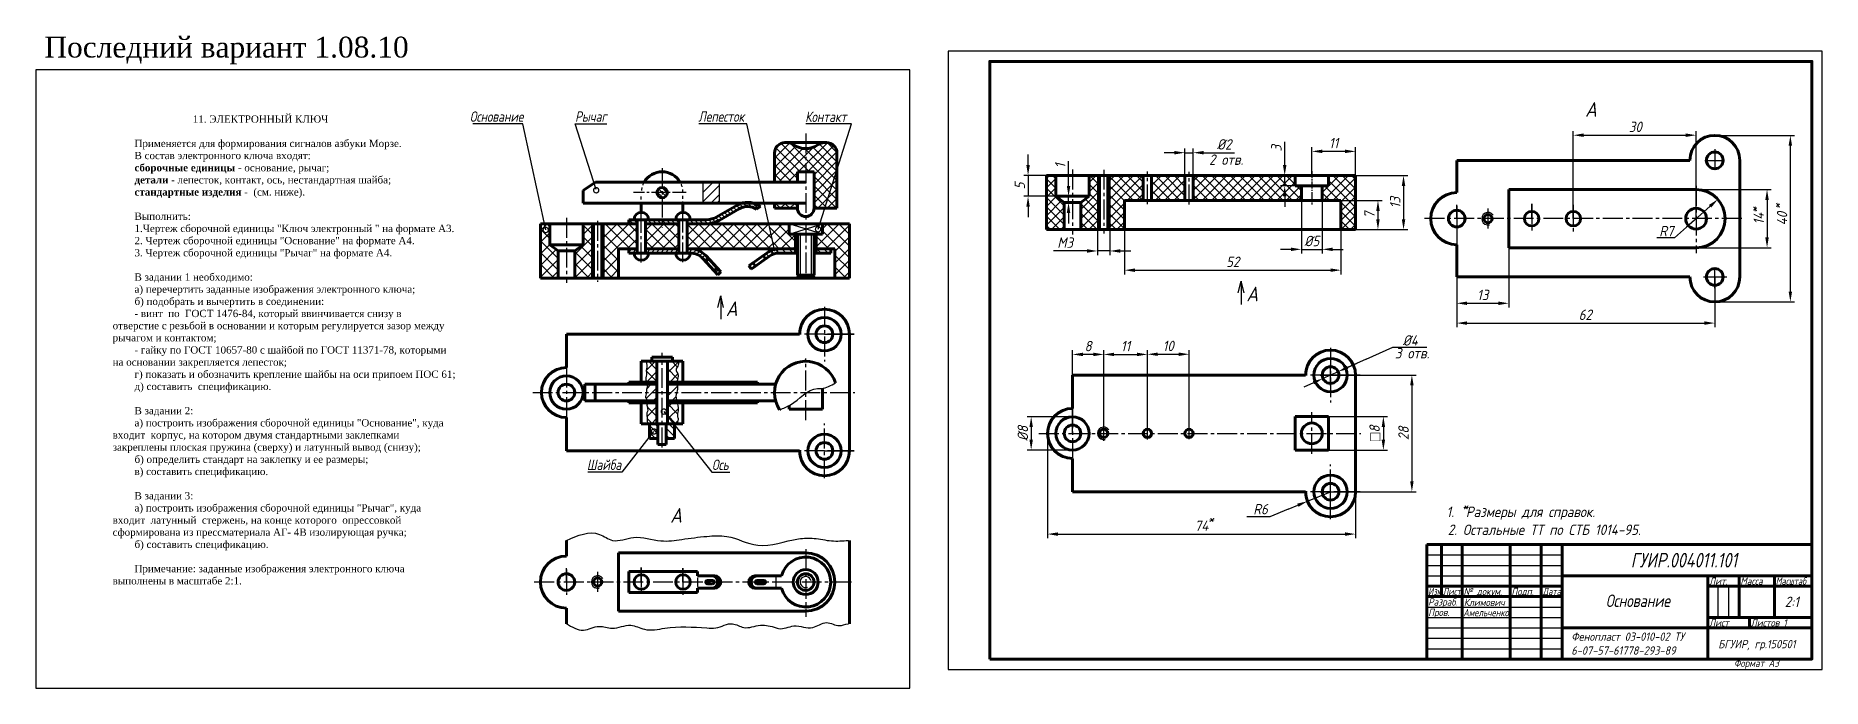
# Model space of a CAD drawing. Header units: millimetres. Extents: x -438 to 420, y -9 to 304.
import ezdxf
from ezdxf.enums import TextEntityAlignment as Align

# ---------------------------------------------------------------- set-up
doc = ezdxf.new("R2010")
doc.units = ezdxf.units.MM
doc.header["$LTSCALE"] = 0.5
for name, pattern in [('CENTER2', [28.575, 19.05, -3.175, 3.175, -3.175]), ('HIDDEN', [1.1, 0.6, -0.5]), ('осевая2', [28.575, 19.05, -3.175, 3.175, -3.175])]:
    doc.linetypes.add(name, pattern=pattern)
doc.layers.get('0').update_dxf_attribs({"lineweight": 60})
doc.layers.get('Defpoints').update_dxf_attribs({"color": 5})
doc.styles.get("Standard").update_dxf_attribs({"font": 'isocpeui.ttf', "width": 0.9})
doc.styles.add('стиль1', font='times.ttf')
doc.dimstyles.new('Standard 2', dxfattribs={"dimtxt": 5, "dimasz": 5, "dimexe": 2, "dimexo": 0, "dimgap": 1.5, "dimtad": 1, "dimdec": 0, "dimlfac": 0.5, "dimzin": 0, "dimtxsty": 'Standard', "dimcen": 5, "dimadec": 0, "dimazin": 0, "dimtfac": 1, "dimtdec": 0, "dimtofl": 0, "dimtmove": 0, "dimatfit": 3, "dimldrblk": 'DOTSMALL', "dimfxl": 1, "dimtolj": 1, "dimtzin": 0, "dimarcsym": 0})

msp = doc.modelspace()

# ---------------------------------------------------------------- texts
at = {"color": 1, "lineweight": -3, "style": 'стиль1'}
msp.add_text('Последний вариант 1.08.10', height=10, dxfattribs=at).set_placement((-434.3, 293.87))
at = {"lineweight": -3}
for s, height, width, p in [('Основание', 5, 0.8, (-229.82, 263.01)), ('Рычаг', 5, 0.8, (-179.28, 263.01)), ('Лепесток', 5, 0.8, (-120.06, 263.05)), ('Контакт', 5, 0.8, (-68.71, 262.92)), ('Шайба', 5, 0.8, (-173.59, 95.82)), ('Ось', 5, 0.8, (-113.47, 95.8)), ('Лит.', 3.5, 0.9, (365.67, 40.7)), ('Масса', 3.5, 0.9, (380.67, 40.7)), ('Масштаб', 3.5, 0.8, (397.67, 40.7)), ('Изм.', 3.5, 0.7, (230.67, 35.7)), ('Лист', 3.5, 0.75, (237.67, 35.7)), ('№ докум.', 3.5, 0.9, (247.67, 35.7)), ('Подп.', 3.5, 0.9, (270.67, 35.7)), ('Дата', 3.5, 0.75, (285.67, 35.7)), ('Разраб.', 3.5, 0.9, (230.67, 30.7)), ('Пров.', 3.5, 0.9, (230.67, 25.7)), ('Лист', 3.5, 0.9, (365.67, 20.7)), ('Листов 1', 3.5, 0.9, (385.67, 20.7)), ('Формат А3', 3.5, 0.9, (377.6, 1.25))]:
    msp.add_text(s, height=height, dxfattribs=dict(at, width=width)).set_placement(p)
at = {"color": 7, "lineweight": -3, "width": 0.9}
for s, p in [('A', (306.04, 265.45)), ('А', (143.27, 176.82)), ('А', (-106.84, 169.77)), ('A', (-133.57, 70.52))]:
    msp.add_text(s, height=7, dxfattribs=at).set_placement(p)
for s, height, width, p in [('1.  Размеры для справок.', 5, 0.9, (239.46, 73.22)), ('ГУИР.004011.101', 7, 0.8, (328, 49)), ('Основание', 6, 0.8, (316, 30)), ('2:1', 5, 0.9, (402, 30)), ('Климович', 3.5, 0.9, (247.8, 30.51)), ('БГУИР, гр.150501', 4, 0.9, (370, 10.2))]:
    msp.add_text(s, height=height, dxfattribs=dict(width=width)).set_placement(p)
at = {"width": 0.820193}
msp.add_text('Амельченко', height=3.5, dxfattribs=at).set_placement((247.53, 25.56), (269.3, 25.56), align=Align.FIT)
at = {"color": 7, "insert": (-404.98, 271.91), "char_height": 3.5, "width": 164.6695, "attachment_point": 1, "style": 'стиль1'}
msp.add_mtext('{\\fTimes New Roman|b0|i0|c204|p18;^I^I^I^I\\P^I^I^I11. ЭЛЕКТРОННЫЙ КЛЮЧ\\P\\P^IПрименяется для формирования сигналов азбуки Морзе.\\P^IВ состав электронного ключа входят:\\P^I\\fTimes New Roman|b1|i0|c204|p18;сборочные единицы\\fTimes New Roman|b0|i0|c204|p18; - основание, рычаг;\\P^I\\fTimes New Roman|b1|i0|c204|p18;детали\\fTimes New Roman|b0|i0|c204|p18; - лепесток, контакт, ось, нестандартная шайба;\\P^I\\fTimes New Roman|b1|i0|c204|p18;стандартные изделия \\fTimes New Roman|b0|i0|c204|p18;-  (см. ниже).\\P\\P^IВыполнить:\\P\\pi-3.5,l3.5;^I1.Чертеж сборочной единицы "Ключ электронный " на формате А3.\\P\\pi0,l0;^I2. Чертеж сборочной единицы "Основание" на формате А4.\\P^I3. Чертеж сборочной единицы "Рычаг" на формате А4.\\P\\P^IВ задании 1 необходимо:\\P^Iа) перечертить заданные изображения электронного ключа;\\P^Iб) подобрать и вычертить в соединении:\\P\\pi-3.5,l3.5;^I\\fTimes New Roman|b0|i0|c204|p32;-\\fTimes New Roman|b0|i0|c204|p18; винт  по  ГОСТ 1476-84, который ввинчивается снизу в отверстие с резьбой в основании и которым регулируется зазор между рычагом и контактом;\\P\\fTimes New Roman|b0|i0|c204|p32;^I-\\fTimes New Roman|b0|i0|c204|p18; гайку по ГОСТ 10657-80 с шайбой по ГОСТ 11371-78, которыми на основании закрепляется лепесток;\\P^Iг) показать и обозначить крепление шайбы на оси припоем ПОС 61;\\P\\pi0,l0;^Iд) составить  спецификацию.\\P\\P^IВ задании 2:\\P\\pi-3.5,l3.5;^Iа) построить изображения сборочной единицы "Основание", куда  входит  корпус, на котором двумя стандартными заклепками закреплены плоская пружина (сверху) и латунный вывод (снизу);\\P\\pi0,l0;^Iб) определить стандарт на заклепку и ее размеры;\\P^Iв) составить спецификацию.\\P\\P^IВ задании 3:\\P\\pi-3.5,l3.5;^Iа) построить изображения сборочной единицы "Рычаг", куда  входит  латунный  стержень, на конце которого  опрессовкой сформирована из прессматериала АГ- 4В изолирующая ручка;\\P\\pi0,l0;^Iб) составить спецификацию.\\P^I\\P\\pi-3.5,l3.5;^IПримечание: заданные изображения электронного ключа  выполнены в масштабе 2:1.\\P\\pi0,l0;^I^I^I}', dxfattribs=at)
at = {"lineweight": -3, "attachment_point": 1}
for s, width, insert, char_height in [('2 отв.', 22.1302, (125.35, 247.33), 5), ('R7', 17.743, (341.68, 213.02), 5), ('%%C4', 23.1598, (218.41, 160.53), 5), ('3 отв.', 24.0046, (214.66, 154.39), 5), ('R6', 19.0041, (146.61, 79.51), 5), ('*', 5, (246.86, 80.86), 5), ('*', 14.4726, (124.71, 74.83), 5), ('2. Остальные ТТ по СТБ 1014-95.', 103.5741, (240.07, 69.61), 5), ('Фенопласт 03-010-02 ТУ 6-07-57-61778-293-89', 72.5263, (299.42, 17.78), 4)]:
    msp.add_mtext_dynamic_manual_height_columns(s, width=width, gutter_width=50, heights=[0], dxfattribs=dict(at, insert=insert, char_height=char_height))
at = {"lineweight": -3, "char_height": 5, "attachment_point": 1, "rotation": 90}
for insert in [(395.69, 220.92), (384.73, 219.14)]:
    msp.add_mtext_dynamic_manual_height_columns('*', width=23.678, gutter_width=50, heights=[0], dxfattribs=dict(at, insert=insert))

# ---------------------------------------------------------------- blocks, each defined once
blk = doc.blocks.new('_DotSmall')
at = {"color": 0, "linetype": 'ByBlock', "const_width": 0.5}
blk.add_lwpolyline([(-0.0625, 0, 1), (0.0625, 0, 1)], format="xyb", close=True, dxfattribs=at)
blk = doc.blocks.new('*D67')
at = {"color": 0, "lineweight": -2, "transparency": 16777216}
for p, q in [((194.73, 237.23), (220.8, 237.23)), ((218.8, 232.23), (218.8, 216.23)), ((195.73, 211.23), (220.8, 211.23))]:
    blk.add_line(p, q, dxfattribs=at)
at = {"color": 0, "lineweight": -3, "transparency": 16777216}
for points in [[(217.96, 232.23), (219.63, 232.23), (218.8, 237.23)], [(217.96, 216.23), (219.63, 216.23), (218.8, 211.23)]]:
    blk.add_solid(points, dxfattribs=at)
at = {"layer": 'Defpoints', "color": 0, "lineweight": -3, "transparency": 16777216}
for p in [(194.73, 237.23), (195.73, 211.23), (218.8, 211.23)]:
    blk.add_point(p, dxfattribs=at)
at = {"color": 0, "lineweight": -3, "transparency": 16777216, "insert": (214.8, 224.23), "char_height": 5, "attachment_point": 5, "rotation": 90}
blk.add_mtext('\\A1;13', dxfattribs=at)
blk = doc.blocks.new('*D70')
at = {"color": 0, "lineweight": -2, "transparency": 16777216}
for p, q in [((174.73, 237.23), (174.73, 250.8)), ((195.73, 237.23), (195.73, 250.8)), ((190.73, 248.8), (179.73, 248.8))]:
    blk.add_line(p, q, dxfattribs=at)
at = {"color": 0, "lineweight": -3, "transparency": 16777216}
for points in [[(179.73, 249.64), (179.73, 247.97), (174.73, 248.8)], [(190.73, 249.64), (190.73, 247.97), (195.73, 248.8)]]:
    blk.add_solid(points, dxfattribs=at)
at = {"layer": 'Defpoints', "color": 0, "lineweight": -3, "transparency": 16777216}
for p in [(174.73, 248.8), (174.73, 237.23), (195.73, 237.23)]:
    blk.add_point(p, dxfattribs=at)
at = {"color": 0, "lineweight": -3, "transparency": 16777216, "insert": (185.23, 252.8), "char_height": 5, "attachment_point": 5}
blk.add_mtext('\\A1;11', dxfattribs=at)
blk = doc.blocks.new('*D71')
at = {"color": 0, "lineweight": -2, "transparency": 16777216}
for p, q in [((188.73, 225.23), (208.5, 225.23)), ((206.5, 220.23), (206.5, 216.23)), ((188.73, 211.23), (208.5, 211.23))]:
    blk.add_line(p, q, dxfattribs=at)
at = {"color": 0, "lineweight": -3, "transparency": 16777216}
for points in [[(205.67, 220.23), (207.33, 220.23), (206.5, 225.23)], [(205.67, 216.23), (207.33, 216.23), (206.5, 211.23)]]:
    blk.add_solid(points, dxfattribs=at)
at = {"layer": 'Defpoints', "color": 0, "lineweight": -3, "transparency": 16777216}
for p in [(188.73, 225.23), (188.73, 211.23), (206.5, 211.23)]:
    blk.add_point(p, dxfattribs=at)
at = {"color": 0, "lineweight": -3, "transparency": 16777216, "insert": (202.47, 218.23), "char_height": 5, "attachment_point": 5, "rotation": 90}
blk.add_mtext('\\A1;7', dxfattribs=at)
blk = doc.blocks.new('*D72')
at = {"color": 0, "lineweight": -2, "transparency": 16777216}
for p, q in [((38.38, 242.23), (38.38, 247.23)), ((51.73, 237.23), (36.38, 237.23)), ((38.38, 237.23), (38.38, 227.23)), ((51.73, 227.23), (36.38, 227.23)), ((38.38, 222.23), (38.38, 217.23))]:
    blk.add_line(p, q, dxfattribs=at)
at = {"color": 0, "lineweight": -3, "transparency": 16777216}
for points in [[(37.55, 242.23), (39.21, 242.23), (38.38, 237.23)], [(37.55, 222.23), (39.21, 222.23), (38.38, 227.23)]]:
    blk.add_solid(points, dxfattribs=at)
at = {"layer": 'Defpoints', "color": 0, "lineweight": -3, "transparency": 16777216}
for p in [(51.73, 237.23), (38.38, 227.23), (51.73, 227.23)]:
    blk.add_point(p, dxfattribs=at)
at = {"color": 0, "lineweight": -3, "transparency": 16777216, "insert": (34.38, 232.23), "char_height": 5, "attachment_point": 5, "rotation": 90}
blk.add_mtext('\\A1;5', dxfattribs=at)
blk = doc.blocks.new('*D73')
at = {"color": 0, "lineweight": -2, "transparency": 16777216}
for p, q in [((113.73, 237.23), (113.73, 250.17)), ((117.73, 237.23), (117.73, 250.17)), ((108.73, 248.17), (103.73, 248.17)), ((113.73, 248.17), (117.73, 248.17)), ((122.73, 248.17), (137.52, 248.17))]:
    blk.add_line(p, q, dxfattribs=at)
at = {"color": 0, "lineweight": -3, "transparency": 16777216}
for points in [[(108.73, 249), (108.73, 247.33), (113.73, 248.17)], [(122.73, 249), (122.73, 247.33), (117.73, 248.17)]]:
    blk.add_solid(points, dxfattribs=at)
at = {"layer": 'Defpoints', "color": 0, "lineweight": -3, "transparency": 16777216}
for p in [(117.73, 248.17), (113.73, 237.23), (117.73, 237.23)]:
    blk.add_point(p, dxfattribs=at)
at = {"color": 0, "lineweight": -3, "transparency": 16777216, "insert": (132.63, 252.17), "char_height": 5, "attachment_point": 5}
blk.add_mtext('\\A1;%%C2', dxfattribs=at)
blk = doc.blocks.new('*D74')
at = {"color": 0, "lineweight": -2, "transparency": 16777216}
for p, q in [((169.73, 225.23), (169.73, 199.76)), ((179.73, 225.23), (179.73, 199.76)), ((164.73, 201.76), (159.73, 201.76)), ((169.73, 201.76), (179.73, 201.76)), ((184.73, 201.76), (189.73, 201.76))]:
    blk.add_line(p, q, dxfattribs=at)
at = {"color": 0, "lineweight": -3, "transparency": 16777216}
for points in [[(164.73, 202.6), (164.73, 200.93), (169.73, 201.76)], [(184.73, 202.6), (184.73, 200.93), (179.73, 201.76)]]:
    blk.add_solid(points, dxfattribs=at)
at = {"layer": 'Defpoints', "color": 0, "lineweight": -3, "transparency": 16777216}
for p in [(169.73, 225.23), (179.73, 225.23), (179.73, 201.76)]:
    blk.add_point(p, dxfattribs=at)
at = {"color": 0, "lineweight": -3, "transparency": 16777216, "insert": (174.73, 205.76), "char_height": 5, "attachment_point": 5}
blk.add_mtext('\\A1;%%C5', dxfattribs=at)
blk = doc.blocks.new('*D76')
at = {"color": 0, "lineweight": -2, "transparency": 16777216}
for p, q in [((95.73, 115.38), (95.73, 153.38)), ((100.73, 151.38), (110.73, 151.38)), ((115.73, 115.38), (115.73, 153.38))]:
    blk.add_line(p, q, dxfattribs=at)
at = {"color": 0, "lineweight": -3, "transparency": 16777216}
for points in [[(100.73, 152.22), (100.73, 150.55), (95.73, 151.38)], [(110.73, 152.22), (110.73, 150.55), (115.73, 151.38)]]:
    blk.add_solid(points, dxfattribs=at)
at = {"layer": 'Defpoints', "color": 0, "lineweight": -3, "transparency": 16777216}
for p in [(115.73, 151.38), (95.73, 115.38), (115.73, 115.38)]:
    blk.add_point(p, dxfattribs=at)
at = {"color": 0, "lineweight": -3, "transparency": 16777216, "insert": (105.73, 155.38), "char_height": 5, "attachment_point": 5}
blk.add_mtext('\\A1;10', dxfattribs=at)
blk = doc.blocks.new('*D79')
at = {"color": 0, "lineweight": -2, "transparency": 16777216}
for p, q in [((182.73, 121.42), (211.1, 121.42)), ((209.1, 116.42), (209.1, 110.38)), ((182.73, 105.38), (211.1, 105.38))]:
    blk.add_line(p, q, dxfattribs=at)
at = {"color": 0, "lineweight": -3, "transparency": 16777216}
for points in [[(208.27, 116.42), (209.94, 116.42), (209.1, 121.42)], [(208.27, 110.38), (209.94, 110.38), (209.1, 105.38)]]:
    blk.add_solid(points, dxfattribs=at)
at = {"layer": 'Defpoints', "color": 0, "lineweight": -3, "transparency": 16777216}
for p in [(182.73, 121.42), (182.73, 105.38), (209.1, 105.38)]:
    blk.add_point(p, dxfattribs=at)
at = {"color": 0, "lineweight": -3, "transparency": 16777216, "insert": (204.9, 113.4), "char_height": 5, "attachment_point": 5, "rotation": 90}
blk.add_mtext('\\A1;{\\fArial|b0|i1|c204|p34;\\H1.08333x;□}8', dxfattribs=at)
blk = doc.blocks.new('*D80')
at = {"color": 0, "lineweight": -2, "transparency": 16777216}
for p, q in [((195.73, 141.38), (224.81, 141.38)), ((222.81, 136.38), (222.81, 90.38)), ((195.73, 85.38), (224.81, 85.38))]:
    blk.add_line(p, q, dxfattribs=at)
at = {"color": 0, "lineweight": -3, "transparency": 16777216}
for points in [[(221.98, 136.38), (223.65, 136.38), (222.81, 141.38)], [(221.98, 90.38), (223.65, 90.38), (222.81, 85.38)]]:
    blk.add_solid(points, dxfattribs=at)
at = {"layer": 'Defpoints', "color": 0, "lineweight": -3, "transparency": 16777216}
for p in [(195.73, 141.38), (195.73, 85.38), (222.81, 85.38)]:
    blk.add_point(p, dxfattribs=at)
at = {"color": 0, "lineweight": -3, "transparency": 16777216, "insert": (218.81, 113.38), "char_height": 5, "attachment_point": 5, "rotation": 90}
blk.add_mtext('\\A1;28', dxfattribs=at)
blk = doc.blocks.new('*D81')
at = {"color": 0, "lineweight": -2, "transparency": 16777216}
for p, q in [((183.73, 136.38), (183.73, 146.38)), ((200.88, 149.09), (191.94, 145.07)), ((178.73, 141.38), (188.73, 141.38))]:
    blk.add_line(p, q, dxfattribs=at)
at = {"color": 0, "lineweight": -3, "transparency": 16777216}
blk.add_solid([(191.6, 145.83), (192.28, 144.31), (187.38, 143.02)], dxfattribs=at)
at = {"layer": 'Defpoints', "color": 0, "lineweight": -3, "transparency": 16777216}
for p in [(180.08, 139.73), (187.38, 143.02)]:
    blk.add_point(p, dxfattribs=at)
blk = doc.blocks.new('*D82')
at = {"color": 0, "lineweight": -2, "transparency": 16777216}
for p, q in [((191.94, 145.07), (196.5, 147.12)), ((175.52, 137.68), (170.96, 135.63))]:
    blk.add_line(p, q, dxfattribs=at)
at = {"color": 0, "lineweight": -3, "transparency": 16777216}
for points in [[(175.18, 138.44), (175.86, 136.92), (180.08, 139.73)], [(191.6, 145.83), (192.28, 144.31), (187.38, 143.02)]]:
    blk.add_solid(points, dxfattribs=at)
at = {"layer": 'Defpoints', "color": 0, "lineweight": -3, "transparency": 16777216}
for p in [(180.08, 139.73), (180.08, 139.73), (187.38, 143.02)]:
    blk.add_point(p, dxfattribs=at)
blk = doc.blocks.new('*D83')
at = {"color": 0, "lineweight": -2, "transparency": 16777216}
for p, q in [((59.73, 121.38), (37.87, 121.38)), ((39.87, 116.38), (39.87, 110.38)), ((59.73, 105.38), (37.87, 105.38))]:
    blk.add_line(p, q, dxfattribs=at)
at = {"color": 0, "lineweight": -3, "transparency": 16777216}
for points in [[(39.03, 116.38), (40.7, 116.38), (39.87, 121.38)], [(39.03, 110.38), (40.7, 110.38), (39.87, 105.38)]]:
    blk.add_solid(points, dxfattribs=at)
at = {"layer": 'Defpoints', "color": 0, "lineweight": -3, "transparency": 16777216}
for p in [(59.73, 121.38), (39.87, 105.38), (59.73, 105.38)]:
    blk.add_point(p, dxfattribs=at)
at = {"color": 0, "lineweight": -3, "transparency": 16777216, "insert": (35.87, 113.38), "char_height": 5, "attachment_point": 5, "rotation": 90}
blk.add_mtext('\\A1;%%C8', dxfattribs=at)
blk = doc.blocks.new('*D84')
at = {"color": 0, "lineweight": -2, "transparency": 16777216}
for p, q in [((359.37, 230.5), (395.47, 230.5)), ((393.47, 225.5), (393.47, 207.5)), ((359.37, 202.5), (395.47, 202.5))]:
    blk.add_line(p, q, dxfattribs=at)
at = {"color": 0, "lineweight": -3, "transparency": 16777216}
for points in [[(392.63, 225.5), (394.3, 225.5), (393.47, 230.5)], [(392.63, 207.5), (394.3, 207.5), (393.47, 202.5)]]:
    blk.add_solid(points, dxfattribs=at)
at = {"layer": 'Defpoints', "color": 0, "lineweight": -3, "transparency": 16777216}
for p in [(359.37, 230.5), (359.37, 202.5), (393.47, 202.5)]:
    blk.add_point(p, dxfattribs=at)
at = {"color": 0, "lineweight": -3, "transparency": 16777216, "insert": (389.47, 216.5), "char_height": 5, "attachment_point": 5, "rotation": 90}
blk.add_mtext('\\A1;14', dxfattribs=at)
blk = doc.blocks.new('*D85')
at = {"color": 0, "lineweight": -2, "transparency": 16777216}
for p, q in [((368.37, 256.5), (406.67, 256.5)), ((404.67, 181.5), (404.67, 251.5)), ((368.37, 176.5), (406.67, 176.5))]:
    blk.add_line(p, q, dxfattribs=at)
at = {"color": 0, "lineweight": -3, "transparency": 16777216}
for points in [[(403.83, 251.5), (405.5, 251.5), (404.67, 256.5)], [(403.83, 181.5), (405.5, 181.5), (404.67, 176.5)]]:
    blk.add_solid(points, dxfattribs=at)
at = {"layer": 'Defpoints', "color": 0, "lineweight": -3, "transparency": 16777216}
for p in [(368.37, 256.5), (404.67, 256.5), (368.37, 176.5)]:
    blk.add_point(p, dxfattribs=at)
at = {"color": 0, "lineweight": -3, "transparency": 16777216, "insert": (400.67, 216.5), "char_height": 5, "attachment_point": 5, "rotation": 90}
blk.add_mtext('\\A1;40', dxfattribs=at)
blk = doc.blocks.new('*D87')
at = {"color": 0, "lineweight": -2, "transparency": 16777216}
for p, q in [((244.37, 188.5), (244.37, 164.34)), ((368.37, 188.5), (368.37, 164.34)), ((249.37, 166.34), (363.37, 166.34))]:
    blk.add_line(p, q, dxfattribs=at)
at = {"color": 0, "lineweight": -3, "transparency": 16777216}
for points in [[(249.37, 167.18), (249.37, 165.51), (244.37, 166.34)], [(363.37, 167.18), (363.37, 165.51), (368.37, 166.34)]]:
    blk.add_solid(points, dxfattribs=at)
at = {"layer": 'Defpoints', "color": 0, "lineweight": -3, "transparency": 16777216}
for p in [(244.37, 188.5), (368.37, 188.5), (368.37, 166.34)]:
    blk.add_point(p, dxfattribs=at)
at = {"color": 0, "lineweight": -3, "transparency": 16777216, "insert": (306.13, 170.34), "char_height": 5, "attachment_point": 5}
blk.add_mtext('\\A1;62', dxfattribs=at)
blk = doc.blocks.new('*D91')
at = {"color": 0, "lineweight": -2, "transparency": 16777216}
for p, q in [((57.83, 232.23), (57.83, 244.18)), ((67.73, 227.23), (55.83, 227.23)), ((63.73, 224.23), (55.83, 224.23)), ((57.83, 224.23), (57.83, 227.23)), ((57.83, 219.23), (57.83, 214.23))]:
    blk.add_line(p, q, dxfattribs=at)
at = {"color": 0, "lineweight": -3, "transparency": 16777216}
for points in [[(56.99, 232.23), (58.66, 232.23), (57.83, 227.23)], [(56.99, 219.23), (58.66, 219.23), (57.83, 224.23)]]:
    blk.add_solid(points, dxfattribs=at)
at = {"layer": 'Defpoints', "color": 0, "lineweight": -3, "transparency": 16777216}
for p in [(57.83, 227.23), (63.73, 224.23), (67.73, 227.23)]:
    blk.add_point(p, dxfattribs=at)
at = {"color": 0, "lineweight": -3, "transparency": 16777216, "insert": (53.83, 241.86), "char_height": 5, "attachment_point": 5, "rotation": 90}
blk.add_mtext('\\A1;1', dxfattribs=at)
blk = doc.blocks.new('*D94')
at = {"color": 0, "lineweight": -2, "transparency": 16777216}
for p, q in [((71.73, 211.23), (71.73, 198.98)), ((77.73, 211.23), (77.73, 198.98)), ((66.73, 200.98), (50.67, 200.98)), ((77.73, 200.98), (71.73, 200.98)), ((82.73, 200.98), (87.73, 200.98))]:
    blk.add_line(p, q, dxfattribs=at)
at = {"color": 0, "lineweight": -3, "transparency": 16777216}
for points in [[(66.73, 201.81), (66.73, 200.14), (71.73, 200.98)], [(82.73, 201.81), (82.73, 200.14), (77.73, 200.98)]]:
    blk.add_solid(points, dxfattribs=at)
at = {"layer": 'Defpoints', "color": 0, "lineweight": -3, "transparency": 16777216}
for p in [(71.73, 211.23), (77.73, 211.23), (77.73, 200.98)]:
    blk.add_point(p, dxfattribs=at)
at = {"color": 0, "lineweight": -3, "transparency": 16777216, "insert": (56.2, 204.98), "char_height": 5, "attachment_point": 5}
blk.add_mtext('\\A1;М3', dxfattribs=at)
blk = doc.blocks.new('*D95')
at = {"color": 0, "lineweight": -2, "transparency": 16777216}
for p, q in [((47.73, 113.38), (47.73, 63.02)), ((195.73, 113.38), (195.73, 63.02)), ((52.73, 65.02), (190.73, 65.02))]:
    blk.add_line(p, q, dxfattribs=at)
at = {"color": 0, "lineweight": -3, "transparency": 16777216}
for points in [[(52.73, 65.85), (52.73, 64.19), (47.73, 65.02)], [(190.73, 65.85), (190.73, 64.19), (195.73, 65.02)]]:
    blk.add_solid(points, dxfattribs=at)
at = {"layer": 'Defpoints', "color": 0, "lineweight": -3, "transparency": 16777216}
for p in [(47.73, 113.38), (195.73, 113.38), (195.73, 65.02)]:
    blk.add_point(p, dxfattribs=at)
at = {"color": 0, "lineweight": -3, "transparency": 16777216, "insert": (121.73, 69.05), "char_height": 5, "attachment_point": 5}
blk.add_mtext('\\A1;74', dxfattribs=at)
blk = doc.blocks.new('*D96')
at = {"color": 0, "lineweight": -2, "transparency": 16777216}
for p, q in [((84.73, 211.23), (84.73, 189.76)), ((188.73, 211.23), (188.73, 189.76)), ((89.73, 191.76), (183.73, 191.76))]:
    blk.add_line(p, q, dxfattribs=at)
at = {"color": 0, "lineweight": -3, "transparency": 16777216}
for points in [[(89.73, 192.59), (89.73, 190.92), (84.73, 191.76)], [(183.73, 192.59), (183.73, 190.92), (188.73, 191.76)]]:
    blk.add_solid(points, dxfattribs=at)
at = {"layer": 'Defpoints', "color": 0, "lineweight": -3, "transparency": 16777216}
for p in [(84.73, 211.23), (188.73, 211.23), (188.73, 191.76)]:
    blk.add_point(p, dxfattribs=at)
at = {"color": 0, "lineweight": -3, "transparency": 16777216, "insert": (136.73, 195.76), "char_height": 5, "attachment_point": 5}
blk.add_mtext('\\A1;52', dxfattribs=at)
blk = doc.blocks.new('*D97')
at = {"color": 0, "lineweight": -2, "transparency": 16777216}
for p, q in [((183.73, 80.38), (183.73, 90.38)), ((163.4, 76.96), (168.02, 78.88)), ((178.73, 85.38), (188.73, 85.38))]:
    blk.add_line(p, q, dxfattribs=at)
at = {"color": 0, "lineweight": -3, "transparency": 16777216}
blk.add_solid([(167.7, 79.65), (168.34, 78.11), (172.64, 80.79)], dxfattribs=at)
at = {"layer": 'Defpoints', "color": 0, "lineweight": -3, "transparency": 16777216}
for p in [(172.64, 80.79), (183.73, 85.38)]:
    blk.add_point(p, dxfattribs=at)
blk = doc.blocks.new('*D98')
at = {"color": 0, "lineweight": -2, "transparency": 16777216}
for p, q in [((161.7, 242.23), (161.7, 253.42)), ((166.73, 237.23), (159.7, 237.23)), ((166.73, 232.23), (159.7, 232.23)), ((161.7, 232.23), (161.7, 237.23)), ((161.7, 227.23), (161.7, 222.23))]:
    blk.add_line(p, q, dxfattribs=at)
at = {"color": 0, "lineweight": -3, "transparency": 16777216}
for points in [[(160.86, 242.23), (162.53, 242.23), (161.7, 237.23)], [(160.86, 227.23), (162.53, 227.23), (161.7, 232.23)]]:
    blk.add_solid(points, dxfattribs=at)
at = {"layer": 'Defpoints', "color": 0, "lineweight": -3, "transparency": 16777216}
for p in [(161.7, 237.23), (166.73, 237.23), (166.73, 232.23)]:
    blk.add_point(p, dxfattribs=at)
at = {"color": 0, "lineweight": -3, "transparency": 16777216, "insert": (157.7, 250.32), "char_height": 5, "attachment_point": 5, "rotation": 90}
blk.add_mtext('\\A1;3', dxfattribs=at)
blk = doc.blocks.new('*D101')
at = {"color": 0, "lineweight": -2, "transparency": 16777216}
blk.add_line((358.57, 215.79), (366.1, 222.46), dxfattribs=at)
at = {"color": 0, "lineweight": -3, "transparency": 16777216}
blk.add_solid([(365.55, 223.09), (366.66, 221.84), (369.85, 225.78)], dxfattribs=at)
at = {"layer": 'Defpoints', "color": 0, "lineweight": -3, "transparency": 16777216}
for p in [(369.85, 225.78), (359.37, 216.5)]:
    blk.add_point(p, dxfattribs=at)
blk = doc.blocks.new('*D102')
at = {"color": 0, "lineweight": -2, "transparency": 16777216}
for p, q in [((59.73, 113.38), (59.73, 153.31)), ((69.73, 151.31), (64.73, 151.31)), ((74.73, 113.38), (74.73, 153.31))]:
    blk.add_line(p, q, dxfattribs=at)
at = {"color": 0, "lineweight": -3, "transparency": 16777216}
for points in [[(64.73, 152.14), (64.73, 150.47), (59.73, 151.31)], [(69.73, 152.14), (69.73, 150.47), (74.73, 151.31)]]:
    blk.add_solid(points, dxfattribs=at)
at = {"layer": 'Defpoints', "color": 0, "lineweight": -3, "transparency": 16777216}
for p in [(59.73, 151.31), (59.73, 113.38), (74.73, 113.38)]:
    blk.add_point(p, dxfattribs=at)
at = {"color": 0, "lineweight": -3, "transparency": 16777216, "insert": (67.23, 155.31), "char_height": 5, "attachment_point": 5}
blk.add_mtext('\\A1;8', dxfattribs=at)
blk = doc.blocks.new('*D103')
at = {"color": 0, "lineweight": -2, "transparency": 16777216}
for p, q in [((74.73, 113.38), (74.73, 153.31)), ((79.73, 151.31), (90.73, 151.31)), ((95.73, 113.38), (95.73, 153.31))]:
    blk.add_line(p, q, dxfattribs=at)
at = {"color": 0, "lineweight": -3, "transparency": 16777216}
for points in [[(79.73, 152.14), (79.73, 150.47), (74.73, 151.31)], [(90.73, 152.14), (90.73, 150.47), (95.73, 151.31)]]:
    blk.add_solid(points, dxfattribs=at)
at = {"layer": 'Defpoints', "color": 0, "lineweight": -3, "transparency": 16777216}
for p in [(95.73, 151.31), (74.73, 113.38), (95.73, 113.38)]:
    blk.add_point(p, dxfattribs=at)
at = {"color": 0, "lineweight": -3, "transparency": 16777216, "insert": (85.23, 155.31), "char_height": 5, "attachment_point": 5}
blk.add_mtext('\\A1;11', dxfattribs=at)
blk = doc.blocks.new('*D104')
at = {"color": 0, "lineweight": -2, "transparency": 16777216}
for p, q in [((244.37, 216.5), (244.37, 173.86)), ((269.37, 216.5), (269.37, 173.86)), ((249.37, 175.86), (264.37, 175.86))]:
    blk.add_line(p, q, dxfattribs=at)
at = {"color": 0, "lineweight": -3, "transparency": 16777216}
for points in [[(249.37, 176.69), (249.37, 175.02), (244.37, 175.86)], [(264.37, 176.69), (264.37, 175.02), (269.37, 175.86)]]:
    blk.add_solid(points, dxfattribs=at)
at = {"layer": 'Defpoints', "color": 0, "lineweight": -3, "transparency": 16777216}
for p in [(244.37, 216.5), (269.37, 216.5), (269.37, 175.86)]:
    blk.add_point(p, dxfattribs=at)
at = {"color": 0, "lineweight": -3, "transparency": 16777216, "insert": (256.87, 179.86), "char_height": 5, "attachment_point": 5}
blk.add_mtext('\\A1;13', dxfattribs=at)
blk = doc.blocks.new('*D105')
at = {"color": 0, "lineweight": -2, "transparency": 16777216}
for p, q in [((300.37, 216.5), (300.37, 258.57)), ((359.37, 216.5), (359.37, 258.57)), ((305.37, 256.57), (354.37, 256.57))]:
    blk.add_line(p, q, dxfattribs=at)
at = {"color": 0, "lineweight": -3, "transparency": 16777216}
for points in [[(305.37, 257.41), (305.37, 255.74), (300.37, 256.57)], [(354.37, 257.41), (354.37, 255.74), (359.37, 256.57)]]:
    blk.add_solid(points, dxfattribs=at)
at = {"layer": 'Defpoints', "color": 0, "lineweight": -3, "transparency": 16777216}
for p in [(359.37, 256.57), (300.37, 216.5), (359.37, 216.5)]:
    blk.add_point(p, dxfattribs=at)
at = {"color": 0, "lineweight": -3, "transparency": 16777216, "insert": (330.18, 260.57), "char_height": 5, "attachment_point": 5}
blk.add_mtext('\\A1;30', dxfattribs=at)

# ---------------------------------------------------------------- dimensions: what is measured, and where the dimension line sits
at = {"lineweight": -3}
for base, p1, p2, picture, middle in [((359.36529715, 256.57249336), (300.36529715, 216.49604724), (359.36529715, 216.49604724), '*D105', (330.18097676, 256.57249336)), ((368.37, 166.34), (244.37, 188.5), (368.37, 188.5), '*D87', (306.13, 166.34)), ((195.73, 65.02), (47.73, 113.38), (195.73, 113.38), '*D95', (121.73, 65.02))]:
    dim = msp.add_linear_dim(base=base, p1=p1, p2=p2, dimstyle='Standard 2', dxfattribs=at)
    dim.commit()
    dim.dimension.update_dxf_attribs({"geometry": picture, "text_midpoint": middle, "dimtype": 160})
for base, p1, p2, text, picture, middle in [((117.73, 248.17), (113.73, 237.23), (117.73, 237.23), '%%C2', '*D73', (132.63, 252.17)), ((179.73, 201.76), (169.73, 225.23), (179.73, 225.23), '%%C<>', '*D74', (174.73, 205.76))]:
    dim = msp.add_linear_dim(base=base, p1=p1, p2=p2, text=text, dimstyle='Standard 2', override={"dimtofl": 1}, dxfattribs=at)
    dim.commit()
    dim.dimension.update_dxf_attribs({"geometry": picture, "text_midpoint": middle})
for base, p1, p2, picture, middle in [((161.69528761, 237.22671959), (166.73027368, 232.22671959), (166.73027368, 237.22671959), '*D98', (157.69528761, 250.32217413)), ((38.38, 227.23), (51.73, 237.23), (51.73, 227.23), '*D72', (34.38, 232.23))]:
    dim = msp.add_linear_dim(base=base, p1=p1, p2=p2, angle=90, dimstyle='Standard 2', override={"dimtofl": 1}, dxfattribs=at)
    dim.commit()
    dim.dimension.update_dxf_attribs({"geometry": picture, "text_midpoint": middle})
for base, p1, p2, picture, middle in [((174.73027368, 248.80262433), (195.73027368, 237.22671959), (174.73027368, 237.22671959), '*D70', (185.23027368, 252.80262433)), ((269.36529715, 175.85648074), (244.36529715, 216.49604724), (269.36529715, 216.49604724), '*D104', (256.86529715, 179.85648074)), ((188.73, 191.76), (84.73, 211.23), (188.73, 211.23), '*D96', (136.73, 195.76)), ((59.73027368, 151.30786062), (74.73027368, 113.37574193), (59.73027368, 113.37574193), '*D102', (67.23027368, 155.30786062)), ((95.73027368, 151.30786062), (74.73027368, 113.37574193), (95.73027368, 113.37574193), '*D103', (85.23027368, 155.30786062)), ((115.73, 151.38), (95.73, 115.38), (115.73, 115.38), '*D76', (105.73, 155.38))]:
    dim = msp.add_linear_dim(base=base, p1=p1, p2=p2, dimstyle='Standard 2', dxfattribs=at)
    dim.commit()
    dim.dimension.update_dxf_attribs({"geometry": picture, "text_midpoint": middle})
dim = msp.add_linear_dim(base=(404.67, 256.5), p1=(368.37, 176.5), p2=(368.37, 256.5), angle=90, dimstyle='Standard 2', dxfattribs=at)
dim.commit()
dim.dimension.update_dxf_attribs({"geometry": '*D85', "text_midpoint": (404.67, 216.5), "dimtype": 160})
dim = msp.add_linear_dim(base=(57.8258, 227.2267), p1=(63.7303, 224.2302), p2=(67.7303, 227.2267), angle=90, dimstyle='Standard 2', override={"dimtofl": 1}, dxfattribs=at)
dim.commit()
dim.dimension.update_dxf_attribs({"geometry": '*D91', "text_midpoint": (57.8258, 241.8597), "dimtype": 160})
for base, p1, p2, picture, middle in [((218.8, 211.23), (194.73, 237.23), (195.73, 211.23), '*D67', (214.8, 224.23)), ((206.5, 211.23), (188.73, 225.23), (188.73, 211.23), '*D71', (202.47, 218.23)), ((393.47, 202.5), (359.37, 230.5), (359.37, 202.5), '*D84', (389.47, 216.5)), ((222.81, 85.38), (195.73, 141.38), (195.73, 85.38), '*D80', (218.81, 113.38))]:
    dim = msp.add_linear_dim(base=base, p1=p1, p2=p2, angle=90, dimstyle='Standard 2', dxfattribs=at)
    dim.commit()
    dim.dimension.update_dxf_attribs({"geometry": picture, "text_midpoint": middle})
dim = msp.add_radius_dim(center=(359.37, 216.5), mpoint=(369.85, 225.78), text=' ', dimstyle='Standard 2', dxfattribs=at)
dim.commit()
dim.dimension.update_dxf_attribs({"geometry": '*D101', "text_midpoint": (358.57, 215.79), "dimtype": 164})
dim = msp.add_linear_dim(base=(77.73, 200.98), p1=(71.73, 211.23), p2=(77.73, 211.23), text='М<>', dimstyle='Standard 2', override={"dimtofl": 1}, dxfattribs=at)
dim.commit()
dim.dimension.update_dxf_attribs({"geometry": '*D94', "text_midpoint": (56.2, 200.98), "dimtype": 160})
dim = msp.add_aligned_dim(p1=(187.38, 143.02), p2=(180.08, 139.73), distance=0, text=' ', dimstyle='Standard 2', override={"dimse1": 1, "dimse2": 1}, dxfattribs=at)
dim.commit()
dim.dimension.update_dxf_attribs({"geometry": '*D82', "text_midpoint": (183.73, 141.38)})
dim = msp.add_diameter_dim_2p(p1=(180.08, 139.73), p2=(187.38, 143.02), text=' ', dimstyle='Standard 2', dxfattribs=at)
dim.commit()
dim.dimension.update_dxf_attribs({"geometry": '*D81', "text_midpoint": (200.88, 149.09), "dimtype": 163})
for base, p1, p2, text, picture, middle in [((39.87, 105.38), (59.73, 121.38), (59.73, 105.38), '%%C8', '*D83', (35.87, 113.38)), ((209.1, 105.38), (182.73, 121.42), (182.73, 105.38), '{\\fArial|b0|i1|c204|p34;\\H1.08333x;□}<>', '*D79', (204.9, 113.4))]:
    dim = msp.add_linear_dim(base=base, p1=p1, p2=p2, angle=90, text=text, dimstyle='Standard 2', dxfattribs=at)
    dim.commit()
    dim.dimension.update_dxf_attribs({"geometry": picture, "text_midpoint": middle})
dim = msp.add_radius_dim(center=(183.73, 85.38), mpoint=(172.64, 80.79), text=' ', dimstyle='Standard 2', dxfattribs=at)
dim.commit()
dim.dimension.update_dxf_attribs({"geometry": '*D97', "text_midpoint": (163.4, 76.96)})

# ---------------------------------------------------------------- hatches: boundary and pattern name
at = {"lineweight": -3}
h = msp.add_hatch(dxfattribs=at)
h.set_pattern_fill('ANSI37', angle=90, style=0)
h.set_pattern_definition([(135, (-417.3476, -16.5106), (-2.245064, -2.245064), []), (225, (-417.3476, -16.5106), (2.245064, -2.245064), [])])
h.paths.add_polyline_path([(-72.45, 239), (-68.45, 239.01), (-68.45, 250.12, -0.158783), (-74.34, 252.04, 0.158783), (-77.28, 253), (-77.86, 253), (-78.45, 253, 0.414214), (-83.45, 248), (-83.45, 234), (-72.45, 234)])
h.paths.add_polyline_path([(-64.45, 239.02), (-64.45, 221.5), (-59.21, 221.5), (-53.45, 239.59), (-53.45, 248, 0.414214), (-58.45, 253), (-59.61, 253, 0.158783), (-62.56, 252.04, -0.158783), (-68.45, 250.12), (-68.45, 239.01)])
h.paths.add_polyline_path([(-53.45, 239.59), (-59.21, 221.5), (-53.45, 221.5)], flags=17)
h.paths.add_polyline_path([(-72.45, 221.5), (-72.45, 224), (-83.45, 224), (-83.45, 221.5)])
h = msp.add_hatch(dxfattribs=at)
h.set_pattern_fill('ANSI31', style=0)
h.set_pattern_definition([(45, (-417.3476, -16.5106), (-2.245064, 2.245064), [])])
h.paths.add_polyline_path([(-109.95, 234), (-117.95, 234), (-117.95, 224), (-109.95, 224)])
h = msp.add_hatch(dxfattribs=at)
h.set_pattern_fill('ANSI37', color=256)
h.paths.add_polyline_path([(51.73, 237.23), (47.23, 237.23), (47.23, 211.23), (55.73, 211.23), (55.73, 224.23), (51.73, 227.23)])
h.paths.add_polyline_path([(71.73, 237.23), (67.73, 237.23), (67.73, 227.23), (63.73, 224.23), (63.73, 211.23), (71.73, 211.23)])
h.paths.add_polyline_path([(72.73, 237.23), (71.73, 237.23), (71.73, 211.23), (72.73, 211.23)])
h.paths.add_polyline_path([(93.73, 237.23), (80.73, 237.23), (77.73, 237.23), (77.73, 211.23), (80.73, 211.23), (84.73, 211.23), (84.73, 225.23), (93.73, 225.23)])
h.paths.add_polyline_path([(77.73, 237.23), (76.73, 237.23), (76.73, 211.23), (77.73, 211.23)])
h.paths.add_polyline_path([(113.73, 237.23), (97.73, 237.23), (97.73, 225.23), (113.73, 225.23)])
h.paths.add_polyline_path([(169.73, 232.23), (166.73, 232.23), (166.73, 237.23), (117.73, 237.23), (117.73, 225.23), (162.13, 225.23), (169.73, 225.23)])
h.paths.add_polyline_path([(195.73, 237.23), (182.73, 237.23), (182.73, 232.23), (179.73, 232.23), (179.73, 225.23), (188.73, 225.23), (188.73, 211.23), (195.73, 211.23)])
h = msp.add_hatch(dxfattribs=at)
h.set_pattern_fill('ANSI31', scale=0.5, angle=90, style=0)
h.set_pattern_definition([(135, (-417.3476, -16.1917), (-1.122532, -1.122532), [])])
h.paths.add_polyline_path([(-125.45, 216), (-125.45, 214), (-116.14, 214, 0.132205), (-110.12, 215.62), (-100.41, 221.25, -0.280385), (-92.09, 221.08), (-90.25, 222.27), (-91.02, 222.76, 0.077647), (-93.84, 224), (-98.94, 224, 0.067113), (-101.41, 222.98), (-111.12, 217.35, -0.132205), (-116.14, 216)])
h.paths.add_polyline_path([(-129.45, 214), (-129.45, 216), (-137.45, 216), (-137.45, 214)])
h.paths.add_polyline_path([(-145.45, 216), (-145.45, 214), (-137.45, 214), (-137.45, 216)])
h.paths.add_polyline_path([(-149.45, 214), (-149.45, 216), (-153.45, 216), (-153.45, 214)])
h = msp.add_hatch(dxfattribs=at)
h.set_pattern_fill('ANSI31', scale=0.5, angle=90, style=0)
h.set_pattern_definition([(135, (-426.4468, -16.2414), (-1.122532, -1.122532), [])])
h.paths.add_polyline_path([(-137.45, 229), (-139.95, 229, 0.405163), (-137.45, 226.58)])
h.paths.add_polyline_path([(-137.45, 231.58, 0.414214), (-139.95, 229.08, 0.00775), (-139.95, 229), (-137.45, 229)])
h.paths.add_polyline_path([(-137.45, 231.58), (-137.45, 229), (-134.95, 229, 0.00775), (-134.95, 229.08, 0.414214)])
h.paths.add_polyline_path([(-134.95, 229), (-137.45, 229), (-137.45, 226.58, 0.405163)])
h = msp.add_hatch(dxfattribs=at)
h.set_pattern_fill('ANSI37', scale=1.25, angle=90, style=0)
h.set_pattern_definition([(135, (-417.3476, -16.1917), (-2.80633, -2.80633), []), (225, (-417.3476, -16.1917), (2.80633, -2.80633), [])])
h.paths.add_polyline_path([(-86.12, 214), (-125.45, 214), (-125.45, 202), (-83.48, 202)])
h.paths.add_polyline_path([(-47.45, 214), (-60.45, 214), (-60.45, 209), (-63.45, 209), (-63.45, 202), (-54.45, 202), (-54.45, 188), (-47.45, 188)])
h.paths.add_polyline_path([(-129.45, 214), (-145.45, 214), (-145.45, 202), (-129.45, 202)])
h.paths.add_polyline_path([(-149.45, 214), (-162.45, 214), (-165.5, 214), (-165.5, 188), (-162.45, 188), (-158.45, 188), (-158.45, 202), (-149.45, 202)])
h.paths.add_polyline_path([(-171.5, 214), (-175.45, 214), (-175.45, 204), (-179.45, 201), (-179.45, 188), (-171.5, 188)])
h.paths.add_polyline_path([(-187.45, 201), (-191.45, 204), (-191.45, 214), (-193.46, 214), (-192.68, 210.59, -0.93561), (-192.5, 209.99, -1.068822), (-192.68, 210.59), (-193.46, 214), (-195.95, 214), (-195.95, 188), (-187.45, 188)])
h.paths.add_polyline_path([(-170.5, 214), (-171.5, 214), (-171.5, 188), (-170.5, 188)])
h.paths.add_polyline_path([(-165.5, 214), (-166.5, 214), (-166.5, 188), (-165.5, 188)])
h = msp.add_hatch(dxfattribs=at)
h.set_pattern_fill('ANSI37', scale=4, angle=90, style=0)
h.set_pattern_definition([(135, (-417.3476, -16.1917), (-2.828427, -2.828427), []), (225, (-417.3476, -16.1917), (2.828427, -2.828427), [])])
h.paths.add_polyline_path([(-76.45, 209), (-76.45, 214), (-86.12, 214), (-83.48, 202), (-81.05, 202), (-73.45, 202), (-73.45, 209)])
h = msp.add_hatch(dxfattribs=at)
h.set_pattern_fill('ANSI31', scale=0.5, style=0)
h.set_pattern_definition([(45, (-417.3476, -16.1917), (-1.122532, 1.122532), [])])
h.paths.add_polyline_path([(-129.45, 200), (-129.45, 202), (-145.45, 202), (-145.45, 200)])
h.paths.add_polyline_path([(-149.45, 200), (-149.45, 202), (-153.45, 202), (-153.45, 200)])
h.paths.add_polyline_path([(-123.84, 200, -0.209882), (-117.95, 197.41), (-116.52, 195.86), (-115.05, 197.21), (-116.48, 198.76, 0.209882), (-123.84, 202), (-125.45, 202), (-125.45, 200)])
h.paths.add_polyline_path([(-112.42, 191.4), (-110.77, 189.6), (-109.3, 190.95), (-110.99, 192.79), (-111.46, 192.36)])
h = msp.add_hatch(dxfattribs=at)
h.set_pattern_fill('ANSI31', scale=0.75, angle=90, style=0)
h.set_pattern_definition([(135, (-417.3476, -16.1917), (-1.683798, -1.683798), [])])
h.paths.add_polyline_path([(-81.26, 202, 0.054479), (-83.42, 201.76), (-83.3, 201.21, -0.036363), (-83.26, 201.22, -1), (-83.21, 200.6, -0.929826), (-83.3, 201.21), (-83.42, 201.76, 0.1), (-87.04, 200.16), (-88.93, 198.82), (-87.78, 197.19), (-85.89, 198.52, -0.155325), (-81.26, 200), (-73.45, 200), (-73.45, 202)])
h.paths.add_polyline_path([(-56.45, 200), (-56.45, 202), (-63.45, 202), (-63.45, 200)])
h.paths.add_polyline_path([(-92.67, 193.72), (-93.83, 195.35), (-95.87, 193.9), (-94.71, 192.27)])
h = msp.add_hatch(dxfattribs=at)
h.set_pattern_fill('ANSI37', scale=1.25, angle=90, style=0)
h.set_pattern_definition([(135, (-417.3476, -16.4363), (-2.80633, -2.80633), []), (225, (-417.3476, -16.4363), (2.80633, -2.80633), [])])
edge = h.paths.add_edge_path()
edge.add_spline(control_points=[(-130.43, 138), (-130.02, 139.75), (-129.09, 141.49), (-131.58, 144.04), (-129.39, 146.03), (-129.6, 147.4), (-129.7, 148)], knot_values=[0.034459, 0.034459, 0.034459, 0.034459, 2.378832, 5.54111, 7.78659, 9.540425, 9.540425, 9.540425, 9.540425], degree=3, periodic=0)
edge.add_line((-129.7, 148), (-134.95, 148))
edge.add_line((-134.95, 148), (-134.95, 138))
edge.add_line((-134.95, 138), (-130.43, 138))
edge = h.paths.add_edge_path()
edge.add_spline(control_points=[(-145.06, 148), (-145.01, 147.93), (-144.62, 145.02), (-145.32, 143.66), (-144.65, 141.56), (-145.68, 139.55), (-145, 138)], knot_values=[0.43237, 0.43237, 0.43237, 0.43237, 2.46282, 4.151375, 6.34017, 8.702828, 8.702828, 8.702828, 8.702828], degree=3, periodic=0)
edge.add_line((-145, 138), (-139.95, 138))
edge.add_line((-139.95, 138), (-139.95, 148))
edge.add_line((-139.95, 148), (-145.06, 148))
edge = h.paths.add_edge_path()
edge.add_line((-139.95, 128), (-144.9, 128))
edge.add_spline(control_points=[(-144.9, 128), (-144.72, 126.62), (-143.98, 124.06), (-145.28, 122.87), (-144.41, 120.98), (-144.87, 119.38), (-144.29, 118.51), (-144.37, 118.02), (-144.38, 118)], knot_values=[0.716081, 0.716081, 0.716081, 0.716081, 2.517169, 4.222857, 6.374633, 7.647478, 9.054605, 9.1167, 9.1167, 9.1167, 9.1167], degree=3, periodic=0)
edge.add_line((-144.25, 118), (-139.95, 118))
edge.add_line((-139.95, 118), (-139.95, 128))
edge = h.paths.add_edge_path()
edge.add_spline(control_points=[(-130.07, 118), (-130.35, 118.28), (-129.25, 120.3), (-130.52, 121.88), (-129.4, 124.35), (-129.91, 126.07), (-130.19, 128)], knot_values=[0, 0, 0, 0, 1.824475, 3.598202, 5.973479, 8.886643, 8.886643, 8.886643, 8.886643], degree=3, periodic=0)
edge.add_line((-130.19, 128), (-134.95, 128))
edge.add_line((-134.95, 128), (-134.95, 121.74))
edge.add_line((-134.95, 121.74), (-131.98, 118))
edge.add_line((-131.98, 118), (-130.07, 118))
h = msp.add_hatch(dxfattribs=at)
h.set_pattern_fill('ANSI31', style=0)
h.set_pattern_definition([(45, (-417.3476, -16.4363), (-2.245064, 2.245064), [])])
edge = h.paths.add_edge_path()
edge.add_spline(control_points=[(-130.42, 133), (-130.34, 133.3), (-130.03, 134.35), (-130, 135.69), (-130.2, 136.71), (-130.26, 137)], knot_values=[0, 0, 0, 0, 0.889745, 3.113462, 4.0085, 4.0085, 4.0085, 4.0085], degree=3, periodic=0)
edge.add_line((-130.26, 137), (-134.95, 137))
edge.add_line((-134.95, 137), (-134.95, 133))
edge.add_line((-134.95, 133), (-130.42, 133))
edge = h.paths.add_edge_path()
edge.add_line((-134.95, 129), (-130.12, 129))
edge.add_spline(control_points=[(-130.12, 129), (-130.4, 129.47), (-131.15, 130.72), (-130.69, 132.12), (-130.42, 133)], knot_values=[4.0085, 4.0085, 4.0085, 4.0085, 5.583819, 8.216881, 8.216881, 8.216881, 8.216881], degree=3, periodic=0)
edge.add_line((-130.42, 133), (-134.95, 133))
edge.add_line((-134.95, 133), (-134.95, 129))
edge = h.paths.add_edge_path()
edge.add_line((-139.95, 133), (-139.95, 136.96))
edge.add_line((-139.95, 136.96), (-139.99, 137))
edge.add_line((-139.99, 137), (-144.67, 137))
edge.add_spline(control_points=[(-144.67, 137), (-144.63, 136.8), (-144.4, 135.34), (-145.2, 134.52), (-144.99, 133.6), (-144.99, 133)], knot_values=[0.446064, 0.446064, 0.446064, 0.446064, 2.109199, 3.28176, 5.090305, 5.090305, 5.090305, 5.090305], degree=3, periodic=0)
edge.add_line((-144.99, 133), (-139.95, 133))
edge = h.paths.add_edge_path()
edge.add_line((-139.95, 129), (-139.95, 133))
edge.add_line((-139.95, 133), (-144.99, 133))
edge.add_spline(control_points=[(-144.99, 133), (-144.99, 132.79), (-145.04, 132.13), (-145.83, 130.61), (-144.8, 130.08), (-144.92, 129), (-144.91, 129)], knot_values=[5.090305, 5.090305, 5.090305, 5.090305, 5.72996, 7.00852, 9.521447, 9.927894, 9.927894, 9.927894, 9.927894], degree=3, periodic=0)
edge.add_line((-144.91, 129), (-139.95, 129))
h = msp.add_hatch(dxfattribs=at)
h.set_pattern_fill('ANSI31', scale=0.75, angle=90, style=0)
h.set_pattern_definition([(135, (-417.3476, -16.4363), (-1.683798, -1.683798), [])])
h.paths.add_polyline_path([(-135.45, 111.01), (-135.42, 111), (-131.45, 111), (-131.45, 117.33), (-131.98, 118), (-135.45, 118)])
h.paths.add_polyline_path([(-139.45, 111), (-139.45, 118), (-143.45, 118), (-143.45, 111.84), (-141.67, 114.13, -0.05872), (-141.7, 114.19, -1), (-141.1, 114.38, -0.889074), (-141.67, 114.13), (-143.45, 111.84), (-143.45, 111)])

# ---------------------------------------------------------------- linework, layer by layer
at = {"color": 7, "lineweight": 60}
for p, q in [((-78.45, 253), (-77.28, 253)), ((-77.86, 253), (-59.61, 253)), ((-59.61, 253), (-58.45, 253)), ((-83.45, 234), (-83.45, 248)), ((-83.45, 247.36), (-83.45, 247.36)), ((-83.45, 234), (-83.45, 244)), ((-53.45, 221.5), (-53.45, 248)), ((-169.45, 234), (-175.45, 230)), ((-68.45, 234), (-169.45, 234)), ((-127.45, 234), (-118.45, 234)), ((-72.45, 234), (-72.45, 239)), ((-72.45, 239), (-64.45, 239)), ((-64.45, 239), (-64.45, 221.5)), ((47.23, 237.23), (72.73, 237.23)), ((47.23, 211.23), (47.23, 237.23)), ((51.73, 227.23), (51.73, 237.23)), ((67.73, 237.23), (67.73, 227.23)), ((71.73, 237.23), (80.73, 237.23)), ((80.73, 237.23), (93.73, 237.23)), ((93.73, 237.23), (93.73, 225.23)), ((93.73, 233.23), (93.73, 225.23)), ((97.73, 225.23), (97.73, 237.23)), ((97.73, 237.23), (113.73, 237.23)), ((113.73, 237.23), (113.73, 225.23)), ((117.73, 225.23), (117.73, 237.23)), ((117.73, 237.23), (195.73, 237.23)), ((174.73, 237.23), (166.73, 237.23)), ((174.73, 237.23), (166.73, 237.23)), ((166.73, 237.23), (166.73, 232.23)), ((166.73, 232.23), (182.73, 232.23)), ((170.73, 232.23), (169.73, 232.23)), ((194.73, 237.23), (174.73, 237.23)), ((174.73, 232.23), (178.73, 232.23)), ((174.73, 232.23), (174.73, 232.23)), ((174.73, 232.23), (178.73, 232.23)), ((178.73, 232.23), (177.73, 232.23)), ((178.73, 232.23), (179.73, 232.23)), ((182.73, 232.23), (182.73, 237.23)), ((195.73, 211.23), (195.73, 237.23)), ((244.37, 236.49), (244.37, 228.99)), ((-175.45, 224), (-175.45, 230)), ((-68.45, 224), (-175.45, 224)), ((-147.45, 219.5), (-147.45, 224)), ((-127.45, 223.5), (-127.45, 224)), ((-127.45, 223.5), (-127.45, 224)), ((-127.45, 219.5), (-127.45, 223.82)), ((-127.45, 223.82), (-127.45, 219.5)), ((-127.45, 219.5), (-127.45, 223.82)), ((-83.45, 221.5), (-83.45, 224)), ((-83.45, 224), (-83.45, 221.5)), ((-72.45, 224), (-72.45, 221.5)), ((-53.45, 224), (-53.45, 221.5)), ((67.73, 227.23), (51.73, 227.23)), ((51.73, 227.23), (55.73, 224.23)), ((55.73, 224.23), (55.73, 211.23)), ((63.73, 224.23), (55.73, 224.23)), ((67.73, 227.23), (63.73, 224.23)), ((63.73, 211.23), (63.73, 224.23)), ((84.73, 225.23), (89.73, 225.23)), ((93.73, 225.23), (84.73, 225.23)), ((84.73, 211.23), (84.73, 225.23)), ((89.73, 225.23), (93.73, 225.23)), ((97.73, 225.23), (113.73, 225.23)), ((117.73, 225.23), (117.73, 231.52)), ((117.73, 225.23), (162.13, 225.23)), ((170.73, 225.23), (158.73, 225.23)), ((179.73, 225.23), (161.91, 225.23)), ((169.73, 225.23), (162.13, 225.23)), ((169.73, 225.23), (170.73, 225.23)), ((179.73, 225.23), (188.73, 225.23)), ((188.73, 225.23), (188.73, 211.23)), ((269.37, 216.5), (269.37, 230.5)), ((269.37, 230.5), (359.37, 230.5)), ((-153.45, 214), (-153.45, 216)), ((-153.45, 216), (-116.14, 216)), ((-145.45, 216), (-149.45, 216)), ((-149.45, 216), (-149.45, 200)), ((-149.45, 215), (-149.45, 200)), ((-147.45, 216), (-127.45, 216)), ((-145.45, 200), (-145.45, 216)), ((-125.45, 216), (-129.45, 216)), ((-129.45, 216), (-129.45, 200)), ((-125.45, 200), (-125.45, 216)), ((-111.12, 217.35), (-101.41, 222.98)), ((-110.12, 215.62), (-100.41, 221.25)), ((-90.25, 222.27), (-92.09, 221.08)), ((-91.02, 222.76), (-90.25, 222.27)), ((-72.45, 221.5), (-83.45, 221.5)), ((-53.45, 221.5), (-64.45, 221.5)), ((269.37, 202.5), (269.37, 216.5)), ((-195.95, 188), (-195.95, 214)), ((-195.95, 214), (-162.45, 214)), ((-191.45, 204), (-191.45, 214)), ((-175.45, 214), (-175.45, 204)), ((-170.45, 214), (-170.45, 188)), ((-166.45, 214), (-166.45, 188)), ((-162.45, 214), (-149.45, 214)), ((-149.45, 210), (-149.45, 200)), ((-145.45, 214), (-129.45, 214)), ((-125.45, 214), (-47.45, 214)), ((-125.45, 202), (-125.45, 208.29)), ((-68.45, 214), (-76.45, 214)), ((-68.45, 214), (-76.45, 214)), ((-76.45, 214), (-76.45, 209)), ((-76.45, 209), (-60.45, 209)), ((-72.45, 209), (-73.45, 209)), ((-73.45, 209), (-73.45, 200)), ((-72.45, 200), (-72.45, 209)), ((-48.45, 214), (-68.45, 214)), ((-68.45, 209), (-64.45, 209)), ((-68.45, 209), (-68.45, 209)), ((-68.45, 209), (-64.45, 209)), ((-64.45, 209), (-65.45, 209)), ((-64.45, 209), (-64.45, 200)), ((-64.45, 209), (-63.45, 209)), ((-63.45, 209), (-63.45, 200)), ((-60.45, 209), (-60.45, 214)), ((-47.45, 188), (-47.45, 214)), ((47.23, 211.23), (195.73, 211.23)), ((80.73, 211.23), (54.1, 211.23)), ((54.1, 211.23), (61.1, 211.23)), ((63.73, 211.23), (59.73, 211.23)), ((59.73, 211.23), (75.73, 211.23)), ((80.73, 211.23), (87.73, 211.23)), ((-175.45, 204), (-191.45, 204)), ((-191.45, 204), (-187.45, 201)), ((-179.45, 201), (-187.45, 201)), ((-187.45, 201), (-187.45, 188)), ((-175.45, 204), (-179.45, 201)), ((-179.45, 188), (-179.45, 201)), ((-158.45, 202), (-153.45, 202)), ((-149.45, 202), (-158.45, 202)), ((-158.45, 188), (-158.45, 202)), ((-153.45, 202), (-153.45, 201)), ((-153.45, 202), (-149.45, 202)), ((-153.45, 202), (-153.45, 200)), ((-153.45, 200), (-123.84, 200)), ((-153.45, 200), (-147.45, 200)), ((-147.45, 200), (-145.45, 200)), ((-145.45, 202), (-129.45, 202)), ((-125.45, 202), (-125.45, 200)), ((-125.45, 202), (-81.05, 202)), ((-116.48, 198.76), (-109.3, 190.95)), ((-87.04, 200.16), (-95.87, 193.9)), ((-85.89, 198.52), (-94.71, 192.27)), ((-88.93, 198.82), (-87.78, 197.19)), ((-72.45, 202), (-84.45, 202)), ((-72.45, 202), (-81.26, 202)), ((-72.45, 200), (-81.26, 200)), ((-73.45, 202), (-81.05, 202)), ((-73.45, 202), (-72.45, 202)), ((-72.45, 189.33), (-72.45, 200)), ((-63.45, 202), (-64.45, 202)), ((-64.45, 200), (-56.45, 200)), ((-64.45, 200), (-64.45, 189.33)), ((-63.45, 202), (-54.45, 202)), ((-56.45, 200), (-56.45, 202)), ((-54.45, 202), (-54.45, 188)), ((244.37, 203.99), (244.37, 196.49)), ((359.37, 202.5), (269.37, 202.5)), ((-117.95, 197.41), (-110.77, 189.6)), ((-115.05, 197.21), (-116.52, 195.86)), ((-110.99, 192.79), (-115.05, 197.21)), ((-110.99, 192.79), (-112.46, 191.44)), ((-110.77, 189.6), (-112.46, 191.44)), ((-112.42, 191.4), (-111.46, 192.36)), ((-109.3, 190.95), (-110.99, 192.79)), ((-109.3, 190.95), (-110.99, 192.79)), ((-109.3, 190.95), (-110.77, 189.6)), ((-95.87, 193.9), (-93.83, 195.35)), ((-95.87, 193.9), (-94.71, 192.27)), ((-94.71, 192.27), (-92.67, 193.72)), ((-93.83, 195.35), (-92.67, 193.72)), ((-92.67, 193.72), (-87.78, 197.19)), ((-64.45, 189.33), (-72.45, 189.33)), ((-72.45, 189.33), (-71.11, 188)), ((-64.45, 189.33), (-65.78, 188)), ((-195.95, 188), (-47.45, 188)), ((-162.45, 188), (-189.08, 188)), ((-189.08, 188), (-182.08, 188)), ((-179.45, 188), (-183.45, 188)), ((-183.45, 188), (-167.45, 188)), ((-162.45, 188), (-155.45, 188)), ((-71.45, 161), (-183.45, 161)), ((-183.45, 145), (-183.45, 161)), ((-47.45, 105), (-47.45, 161)), ((-46.95, 161), (-46.95, 161)), ((-46.95, 161), (-46.95, 161)), ((-46.95, 161), (-46.95, 161)), ((-46.95, 161), (-46.95, 161)), ((-46.95, 161), (-46.95, 161)), ((-46.95, 161), (-46.95, 161)), ((-46.95, 161), (-46.95, 161)), ((-46.95, 161), (-46.95, 161)), ((-46.95, 161), (-46.95, 161)), ((-137.45, 148), (-147.45, 148)), ((-147.45, 148), (-147.45, 138)), ((-132.45, 150), (-142.45, 150)), ((-142.45, 150), (-142.45, 148)), ((-142.45, 148), (-137.45, 148)), ((-137.45, 148), (-139.95, 148)), ((-139.95, 148), (-139.95, 118)), ((-134.95, 148), (-137.45, 148)), ((-137.45, 148), (-132.45, 148)), ((-137.45, 148), (-132.45, 148)), ((-137.45, 148), (-127.45, 148)), ((-134.95, 133), (-134.95, 148)), ((-132.45, 148), (-132.45, 150)), ((-127.45, 148), (-127.45, 138)), ((-153.45, 137), (-153.45, 138)), ((-153.45, 138), (-139.95, 138)), ((-139.95, 138), (-139.95, 142.23)), ((-139.95, 142.23), (-139.95, 122.95)), ((-134.95, 138), (-134.95, 141.58)), ((-134.95, 141.58), (-134.95, 122.13)), ((-134.95, 138), (-91.59, 138)), ((-91.59, 138), (-91.59, 137)), ((171.73, 141.38), (59.73, 141.38)), ((59.73, 125.38), (59.73, 141.38)), ((195.73, 85.38), (195.73, 141.38)), ((196.23, 141.38), (196.23, 141.38)), ((196.23, 141.38), (196.23, 141.38)), ((196.23, 141.38), (196.23, 141.38)), ((196.23, 141.38), (196.23, 141.38)), ((196.23, 141.38), (196.23, 141.38)), ((196.23, 141.38), (196.23, 141.38)), ((196.23, 141.38), (196.23, 141.38)), ((196.23, 141.38), (196.23, 141.38)), ((196.23, 141.38), (196.23, 141.38)), ((-139.95, 137), (-174.59, 137)), ((-174.59, 137), (-174.59, 129)), ((-174.59, 129), (-139.95, 129)), ((-169.59, 129), (-169.59, 137)), ((-153.45, 129), (-153.45, 128)), ((-153.45, 129), (-153.45, 128)), ((-82.9, 137), (-134.95, 137)), ((-134.95, 118), (-134.95, 133)), ((-134.95, 129), (-82.9, 129)), ((-91.59, 128), (-91.59, 129)), ((-91.59, 129), (-91.59, 128)), ((-60.45, 125), (-60.45, 135.04)), ((-183.45, 121), (-183.45, 105)), ((-153.45, 128), (-139.95, 128)), ((-147.45, 118), (-147.45, 128)), ((-134.95, 128), (-91.59, 128)), ((-127.45, 118), (-127.45, 128)), ((-80.86, 124.82), (-80.99, 124.77)), ((-76.45, 126.72), (-76.45, 125)), ((-76.45, 125), (-60.45, 125)), ((182.73, 105.38), (182.73, 121.42)), ((-137.45, 118), (-147.45, 118)), ((-143.45, 111), (-143.45, 118)), ((-143.45, 118), (-137.45, 118)), ((-139.95, 118), (-134.95, 118)), ((-139.45, 108), (-139.45, 118)), ((-137.45, 118), (-135.45, 118)), ((-137.45, 118), (-131.45, 118)), ((-137.45, 118), (-127.45, 118)), ((-135.45, 118), (-135.45, 108)), ((-131.45, 118), (-131.45, 111)), ((166.73, 119.08), (166.73, 105.38)), ((-71.45, 105), (-183.45, 105)), ((-139.45, 111), (-143.45, 111)), ((-135.45, 108), (-139.45, 108)), ((-131.45, 111), (-135.45, 111)), ((-46.95, 105), (-46.95, 105)), ((-46.95, 105), (-46.95, 105)), ((-46.95, 105), (-46.95, 105)), ((-46.95, 105), (-46.95, 105)), ((-46.95, 105), (-46.95, 105)), ((-46.95, 105), (-46.95, 105)), ((-46.95, 105), (-46.95, 105)), ((-46.95, 105), (-46.95, 105)), ((-46.95, 105), (-46.95, 105)), ((166.73, 105.38), (182.73, 105.38)), ((59.73, 101.38), (59.73, 85.38)), ((171.73, 85.38), (59.73, 85.38)), ((196.23, 85.38), (196.23, 85.38)), ((196.23, 85.38), (196.23, 85.38)), ((196.23, 85.38), (196.23, 85.38)), ((196.23, 85.38), (196.23, 85.38)), ((196.23, 85.38), (196.23, 85.38)), ((196.23, 85.38), (196.23, 85.38)), ((196.23, 85.38), (196.23, 85.38)), ((196.23, 85.38), (196.23, 85.38)), ((196.23, 85.38), (196.23, 85.38)), ((-183.45, 61.99), (-183.45, 54.49)), ((-47.45, 42), (-47.45, 62)), ((-158.45, 42), (-158.45, 56)), ((-158.45, 56), (-68.45, 56)), ((-153.45, 42), (-153.45, 47)), ((-153.45, 47), (-120.45, 47)), ((-120.45, 47), (-120.45, 45)), ((-120.45, 45), (-112.3, 45)), ((-92.96, 45), (-89.76, 45)), ((-89.76, 45), (-80.07, 45)), ((-158.45, 28), (-158.45, 42)), ((-153.45, 37), (-153.45, 42)), ((-120.45, 37), (-153.45, 37)), ((-112.3, 39), (-120.45, 39)), ((-120.45, 39), (-120.45, 37)), ((-115.87, 40.7), (-115.87, 40.7)), ((-115.72, 42.8), (-113.22, 42.8)), ((-115.72, 41.2), (-113.22, 41.2)), ((-92.96, 39), (-89.76, 39)), ((-88.58, 42.8), (-91.87, 42.8)), ((-88.58, 41.2), (-91.87, 41.2)), ((-89.76, 39), (-80.07, 39)), ((-88.43, 40.7), (-88.43, 40.7)), ((-47.45, 42), (-47.45, 21.99)), ((-183.45, 29.49), (-183.45, 21.99)), ((-68.45, 28), (-158.45, 28))]:
    msp.add_line(p, q, dxfattribs=at)
at = {"color": 7, "linetype": 'CENTER2', "lineweight": -3}
for p, q in [((-68.45, 257.36), (-68.45, 187.12)), ((368.37, 249.83), (368.37, 238.86)), ((-137.45, 240.8), (-137.45, 212.12)), ((59.73, 240.07), (59.73, 208.83)), ((95.73, 223.38), (95.73, 239.08)), ((115.73, 223.3), (115.73, 238.95)), ((359.37, 232.21), (359.37, 199.86)), ((280.37, 223.54), (280.37, 209.77)), ((-183.45, 216.84), (-183.45, 185.6)), ((-168.45, 215.38), (-168.45, 186.14)), ((-147.45, 195.46), (-147.45, 220.77)), ((-127.45, 195.58), (-127.45, 220.66)), ((381.28, 216.5), (228.91, 216.5)), ((244.37, 222.59), (244.37, 210.4)), ((259.37, 221.35), (259.37, 211.64)), ((259.37, 221.35), (259.37, 211.64)), ((300.37, 216.5), (300.37, 223.08)), ((300.37, 223.08), (300.37, 209.09)), ((368.37, 183.16), (368.37, 193.48)), ((-59.45, 174.13), (-59.45, 147.87)), ((-45.22, 161), (-71.95, 161)), ((-137.45, 106.68), (-137.45, 151.99)), ((-68.45, 119.77), (-68.45, 149.3)), ((183.73, 154.51), (183.73, 128.24)), ((-183.45, 145), (-183.45, 120.5)), ((197.96, 141.38), (171.23, 141.38)), ((-199.59, 133), (-44.88, 133)), ((59.73, 125.38), (59.73, 100.88)), ((174.73, 103.55), (174.73, 123.65)), ((-59.45, 91.87), (-59.45, 118.13)), ((43.59, 113.38), (198.29, 113.38)), ((-45.22, 105), (-71.95, 105)), ((183.73, 72.24), (183.73, 98.51)), ((197.96, 85.38), (171.23, 85.38)), ((-68.45, 57.71), (-68.45, 25.36)), ((-183.45, 48.09), (-183.45, 35.91)), ((-168.45, 46.85), (-168.45, 37.15)), ((-147.45, 49.04), (-147.45, 35.27)), ((-127.45, 42), (-127.45, 48.59)), ((-127.45, 48.59), (-127.45, 34.59)), ((-46.53, 42), (-198.9, 42))]:
    msp.add_line(p, q, dxfattribs=at)
for p, q in [((356.37, 244.5), (244.37, 244.5)), ((244.37, 244.5), (244.37, 236.49)), ((380.37, 244.5), (380.37, 188.5)), ((72.73, 237.23), (72.73, 211.23)), ((76.73, 237.23), (76.73, 211.23)), ((97.73, 237.23), (93.73, 237.23)), ((113.73, 237.23), (117.73, 237.23)), ((169.73, 232.23), (170.73, 232.23)), ((179.73, 232.23), (178.73, 232.23)), ((97.73, 225.23), (93.73, 225.23)), ((113.73, 225.23), (117.73, 225.23)), ((179.73, 225.23), (178.73, 225.23)), ((71.73, 212.23), (71.73, 212.23)), ((77.73, 212.23), (77.73, 212.23)), ((244.37, 188.5), (244.37, 196.49)), ((356.37, 188.5), (244.37, 188.5)), ((182.73, 121.42), (166.73, 121.42)), ((166.73, 121.42), (166.73, 119.08)), ((365, 45), (365, 40))]:
    msp.add_line(p, q)
at = {"color": 7, "lineweight": 25}
for p, q in [((363.52, 244.5), (373.06, 244.5)), ((362.94, 188.5), (374.07, 188.5)), ((-59.45, 161), (-45.22, 161)), ((183.73, 141.38), (197.96, 141.38)), ((-59.45, 105), (-45.22, 105)), ((183.73, 85.38), (197.96, 85.38))]:
    msp.add_line(p, q, dxfattribs=at)
at = {"color": 7, "lineweight": -3}
for p, q in [((-117.95, 234), (-117.95, 224)), ((-109.95, 224), (-109.95, 234)), ((71.73, 237.23), (71.73, 211.23)), ((77.73, 237.23), (77.73, 211.23)), ((-110.93, 224), (-109.95, 224.98)), ((280.37, 216.5), (280.37, 223.54)), ((244.37, 216.5), (244.37, 223.08)), ((-171.45, 214), (-171.45, 188)), ((-165.45, 214), (-165.45, 188)), ((-76.45, 209), (-60.45, 214)), ((-60.45, 209), (-76.45, 214)), ((-71.11, 209), (-71.11, 188)), ((-65.78, 209), (-65.78, 188)), ((139.4, 180.94), (140.8, 186.54)), ((140.8, 186.54), (140.8, 175.34)), ((140.8, 186.54), (140.8, 180.94)), ((142.2, 180.94), (140.8, 186.54)), ((-110.71, 173.88), (-109.31, 179.48)), ((-109.31, 179.48), (-109.31, 168.28)), ((-109.31, 179.48), (-109.31, 173.88)), ((-107.91, 173.88), (-109.31, 179.48)), ((-183.45, 42), (-183.45, 48.59)), ((-147.45, 42), (-147.45, 49.04)), ((-120.45, 44.01), (-120.45, 39.9)), ((-82.8, 44.54), (-82.8, 39.45))]:
    msp.add_line(p, q, dxfattribs=at)
at = {"linetype": 'CENTER2', "lineweight": -3}
msp.add_line((74.73, 239.97), (74.73, 209.37), dxfattribs=at)
at = {"color": 7}
for p, q in [((169.73, 232.23), (169.73, 225.23)), ((179.73, 232.23), (179.73, 225.23))]:
    msp.add_line(p, q, dxfattribs=at)
at = {"linetype": 'осевая2', "lineweight": -3, "ltscale": 0.35}
for p, q in [((174.73, 239.29), (174.73, 223.31)), ((-68.45, 198.32), (-68.45, 190.37))]:
    msp.add_line(p, q, dxfattribs=at)
at = {"color": 7, "linetype": 'CENTER2', "lineweight": -3, "ltscale": 0.7}
msp.add_line((-125.85, 229), (-151.19, 229), dxfattribs=at)
at = {"color": 7, "linetype": 'HIDDEN', "lineweight": -3, "ltscale": 5}
for p, q in [((-147.45, 222.95), (-147.45, 227.88)), ((-127.45, 223.22), (-127.45, 228.22))]:
    msp.add_line(p, q, dxfattribs=at)
at = {"lineweight": -3}
for p, q in [((358.57, 215.79), (354.78, 212.43)), ((348.98, 207.29), (340.53, 207.29)), ((354.78, 212.43), (348.98, 207.29)), ((200.88, 149.09), (213.64, 154.83)), ((213.64, 154.83), (230.01, 154.83)), ((187.38, 143.02), (180.08, 139.73)), ((183.73, 141.38), (183.73, 141.38)), ((172.64, 80.79), (183.73, 85.38)), ((154.48, 73.27), (143.46, 73.27)), ((163.4, 76.96), (154.48, 73.27)), ((230, 55), (295, 55)), ((230, 50), (295, 50)), ((230, 45), (295, 45)), ((370, 25), (370, 40)), ((375, 40), (375, 25)), ((230, 30), (295, 30)), ((230, 25), (295, 25)), ((230, 20), (295, 20)), ((230, 15), (295, 15)), ((230, 10), (295, 10))]:
    msp.add_line(p, q, dxfattribs=at)
at = {"linetype": 'осевая2', "lineweight": -3}
for p, q in [((74.73, 109.81), (74.73, 117.12)), ((95.73, 110.41), (95.73, 116.36)), ((115.73, 110.61), (115.73, 116.12))]:
    msp.add_line(p, q, dxfattribs=at)
at = {"lineweight": 60}
for p, q in [((415, 60), (230, 60)), ((230, 5), (230, 60)), ((237, 60), (237, 35)), ((247, 5), (247, 60)), ((270, 60), (270, 5)), ((285, 5), (285, 60)), ((295, 60), (295, 5)), ((295, 45), (415, 45)), ((365, 5), (365, 45)), ((380, 45), (380, 25)), ((397, 25), (397, 45)), ((230, 40), (295, 40)), ((230, 35), (295, 35)), ((365, 40), (415, 40)), ((295, 20), (415, 20)), ((365, 25), (415, 25)), ((385, 20), (385, 25))]:
    msp.add_line(p, q, dxfattribs=at)
msp.add_lwpolyline([(20, 5), (415, 5), (415, 292), (20, 292)], close=True, dxfattribs=at)
at = {"color": 7, "lineweight": -3}
msp.add_lwpolyline([(-438.45, -9), (-18.45, -9), (-18.45, 288), (-438.45, 288)], close=True, dxfattribs=at)
for points in [[(-193.39, 211.06), (-204.35, 262), (-228.43, 262)], [(-169.14, 230.45), (-179.29, 262), (-164.07, 262)], [(-83.24, 200.91), (-96.7, 262), (-119.89, 262)], [(-62.53, 211.4), (-46.41, 262), (-68.36, 262)], [(-136.62, 123.85), (-113.54, 94.74), (-104.91, 94.74)], [(-141.54, 114.29), (-156.78, 94.74), (-173.08, 94.74)]]:
    msp.add_lwpolyline(points, dxfattribs=at)
at = {"color": 7, "lineweight": 60}
for centre, radius in [((368.37, 244.5), 4), ((-137.45, 229), 2.5), ((244.37, 216.5), 4), ((259.37, 216.5), 2), ((280.37, 216.5), 3.5), ((300.37, 216.5), 3.5), ((368.37, 188.5), 4), ((-59.45, 161), 8), ((-59.45, 161), 4), ((183.73, 141.38), 8), ((-183.45, 133), 8), ((183.73, 141.38), 4), ((-183.45, 133), 4), ((59.73, 113.38), 8), ((-59.45, 105), 8), ((59.73, 113.38), 4), ((-59.45, 105), 4), ((183.73, 85.38), 8), ((183.73, 85.38), 4), ((-183.45, 42), 4), ((-168.45, 42), 2), ((-147.45, 42), 3.5), ((-127.45, 42), 3.5), ((-68.45, 42), 6), ((-68.45, 42), 4)]:
    msp.add_circle(centre, radius, dxfattribs=at)
for centre, radius in [((359.37, 216.5), 5), ((74.73, 113.38), 2), ((95.73, 113.38), 2), ((115.73, 113.38), 2), ((174.73, 113.38), 5)]:
    msp.add_circle(centre, radius)
for centre, radius, start, end in [((-78.45, 248), 5, 90, 180), ((-77.28, 248), 5, 53.91085, 90), ((-68.45, 260.12), 10, 233.91085, 306.08915), ((-59.61, 248), 5, 90, 126.08915), ((-58.45, 248), 5, 0, 90), ((368.37, 244.5), 12, 0, 180), ((-137.45, 229), 10, 30, 150), ((-96.39, 214.33), 10, 57.47374, 120.12454), ((244.37, 216.49), 12.5, 90, 270), ((359.37, 216.5), 14, 270, 90), ((-147.45, 216), 3.5, 360, 180), ((-127.45, 216), 3.5, 360, 180), ((-116.14, 226), 10, 270, 300.12454), ((-116.14, 226), 12, 270, 300.12454), ((-96.39, 214.33), 8, 57.47374, 120.12454), ((-68.45, 221.5), 4, 180, 0), ((-147.45, 200), 3.5, 180, 0), ((-127.45, 200), 3.5, 180, 0), ((-123.84, 192), 10, 42.58677, 90), ((-123.84, 192), 8, 42.58677, 90), ((-81.26, 192), 10, 90, 125.31576), ((-81.26, 192), 8, 90, 125.31576), ((368.37, 188.5), 12, 180, 0), ((-59.45, 161), 12, 0, 180), ((-68.45, 133), 15, 18.15182, 213.2895), ((183.73, 141.38), 12, 0, 180), ((-183.45, 133), 12, 90, 270), ((59.73, 113.38), 12, 90, 270), ((-59.45, 105), 12, 180, 0), ((183.73, 85.38), 12, 180, 0), ((-183.45, 41.99), 12.5, 90, 270), ((-68.45, 42), 12, 194.47751, 165.52249), ((-68.45, 42), 14, 270, 90), ((-113.77, 42), 3, 270, 90), ((-112.3, 42), 3, 270, 90), ((-92.87, 42), 3, 91.64512, 268.35488), ((-91.71, 42), 3, 91.64512, 268.35488), ((-115.72, 42), 0.8, 90, 270), ((-114.25, 42), 0.8, 90, 270), ((-113.22, 42), 0.8, 270, 90), ((-91.87, 42), 0.8, 90, 270), ((-89.73, 42), 0.8, 270, 90), ((-88.58, 42), 0.8, 270, 90)]:
    msp.add_arc(centre, radius, start, end, dxfattribs=at)
at = {"color": 7, "linetype": 'HIDDEN', "lineweight": -3, "ltscale": 5}
for start, end in [(150, 180), (0, 30)]:
    msp.add_arc((-137.45, 229), 10, start, end, dxfattribs=at)
at = {"color": 7, "lineweight": -3}
for centre, radius, start, end in [((259.37, 216.5), 3, 34.73923, 282.82067), ((74.73, 113.38), 3, 34.73923, 282.82067), ((-168.45, 42), 3, 34.73923, 282.82067), ((-68.45, 42), 2.67, 10.78932, 289.3967)]:
    msp.add_arc(centre, radius, start, end, dxfattribs=at)
for points, knots in [([(-145.06, 148), (-145.01, 147.93), (-144.62, 145.02), (-145.32, 143.66), (-144.65, 141.56), (-145.68, 139.55), (-145, 138)], [0.43237, 0.43237, 0.43237, 0.43237, 2.46282, 4.151375, 6.34017, 8.702828, 8.702828, 8.702828, 8.702828]), ([(-129.7, 148), (-129.6, 147.4), (-129.39, 146.03), (-131.58, 144.04), (-129.09, 141.49), (-130.02, 139.75), (-130.43, 138)], [0.034459, 0.034459, 0.034459, 0.034459, 1.788295, 4.033774, 7.196052, 9.540425, 9.540425, 9.540425, 9.540425]), ([(-144.67, 137), (-144.63, 136.8), (-144.4, 135.34), (-145.31, 134.41), (-144.71, 132.76), (-145.83, 130.61), (-144.8, 130.08), (-144.92, 129), (-144.91, 129)], [0.446064, 0.446064, 0.446064, 0.446064, 2.109199, 3.28176, 5.72996, 7.00852, 9.521447, 9.927894, 9.927894, 9.927894, 9.927894]), ([(-144.9, 128), (-144.72, 126.62), (-143.98, 124.06), (-145.28, 122.87), (-144.41, 120.98), (-144.87, 119.38), (-144.29, 118.51), (-144.37, 118.02), (-144.38, 118)], [0.716081, 0.716081, 0.716081, 0.716081, 2.517169, 4.222857, 6.374633, 7.647478, 9.054605, 9.1167, 9.1167, 9.1167, 9.1167]), ([(-130.19, 128), (-129.91, 126.07), (-129.4, 124.35), (-130.52, 121.88), (-129.25, 120.3), (-130.35, 118.28), (-130.07, 118)], [0, 0, 0, 0, 2.913164, 5.288441, 7.062168, 8.886643, 8.886643, 8.886643, 8.886643]), ([(-183.45, 21.99), (-180.74, 20.38), (-175.64, 17.35), (-168.21, 21.91), (-160.6, 18.58), (-153.17, 22.78), (-145.1, 18), (-132.59, 20.99), (-121.27, 20.42), (-110.3, 19.44), (-104.42, 23.56), (-97.55, 18.78), (-90.38, 22.24), (-84.74, 20.7), (-79.52, 18.94), (-73.63, 22.51), (-65.59, 18.3), (-58.74, 24.18), (-53, 20.1), (-49.71, 21.74), (-47.95, 21.99)], [0, 0, 0, 0, 8.753373, 16.464119, 22.778625, 31.822235, 38.716019, 48.553812, 68.733604, 73.022805, 81.314486, 86.962014, 95.070209, 102.674891, 103.975074, 111.403635, 120.540364, 127.497714, 133.959942, 137.803314, 137.803314, 137.803314, 137.803314])]:
    msp.add_open_spline(points, degree=3, knots=knots, dxfattribs=at)
for points in [[(-80.86, 124.82), (-75.81, 127.08), (-62.77, 134.92), (-60.98, 134.99), (-54.13, 137.71)], [(-130.26, 137), (-130.1, 136.12), (-130.19, 133.9), (-130.79, 130.43), (-130.12, 129)], [(-183.45, 61.99), (-167.52, 64.89), (-161.29, 62.02), (-151.22, 63.46), (-138.04, 61.78), (-127.98, 62.5), (-115.95, 63.94), (-106.41, 63.94), (-91.55, 59.63), (-71.9, 62.74), (-64.47, 62.98), (-56.08, 61.78), (-47.95, 62)]]:
    msp.add_spline(points, degree=3, dxfattribs=at)
at = {"layer": 'Defpoints'}
msp.add_lwpolyline([(0, 0), (420, 0), (420, 297), (0, 297)], close=True, dxfattribs=at)

# ---------------------------------------------------------------- block references
at = {"color": 7}
for p, xscale, yscale, zscale, rotation in [((-169.14, 230.13), 5.000000000000003, 5.000000000000003, 5.000000000000003, 311.4910735872611), ((-193.39, 211.06), 4.999999999999995, 4.999999999999995, 4.999999999999995, 290.4096593688304), ((-141.4, 114.29), 5.000000000000002, 5.000000000000002, 5.000000000000002, 17.59900175658209)]:
    msp.add_blockref('_DotSmall', p, dxfattribs=dict(at, xscale=xscale, yscale=yscale, zscale=zscale, rotation=rotation))
at = {"color": 7, "lineweight": 60}
for p, xscale, yscale, zscale, rotation in [((-62.53, 211.4), 4.999999999999996, 4.999999999999996, 4.999999999999996, 259.0725696079405), ((-136.62, 123.85), 5.000000000000002, 5.000000000000002, 5.000000000000002, 17.59900175658209)]:
    msp.add_blockref('_DotSmall', p, dxfattribs=dict(at, xscale=xscale, yscale=yscale, zscale=zscale, rotation=rotation))
at = {"color": 7, "lineweight": -3, "xscale": 5, "yscale": 5, "zscale": 5, "rotation": 274.1011286683951}
msp.add_blockref('_DotSmall', (-83.24, 200.91), dxfattribs=at)

msp.set_redraw_order([(e.dxf.handle, doc.entitydb.next_handle()) for e in msp.query("TEXT MTEXT ATTDEF DIMENSION ARC_DIMENSION")])  # texts and dimensions are drawn at this point

doc.saveas('drawing.dxf')
